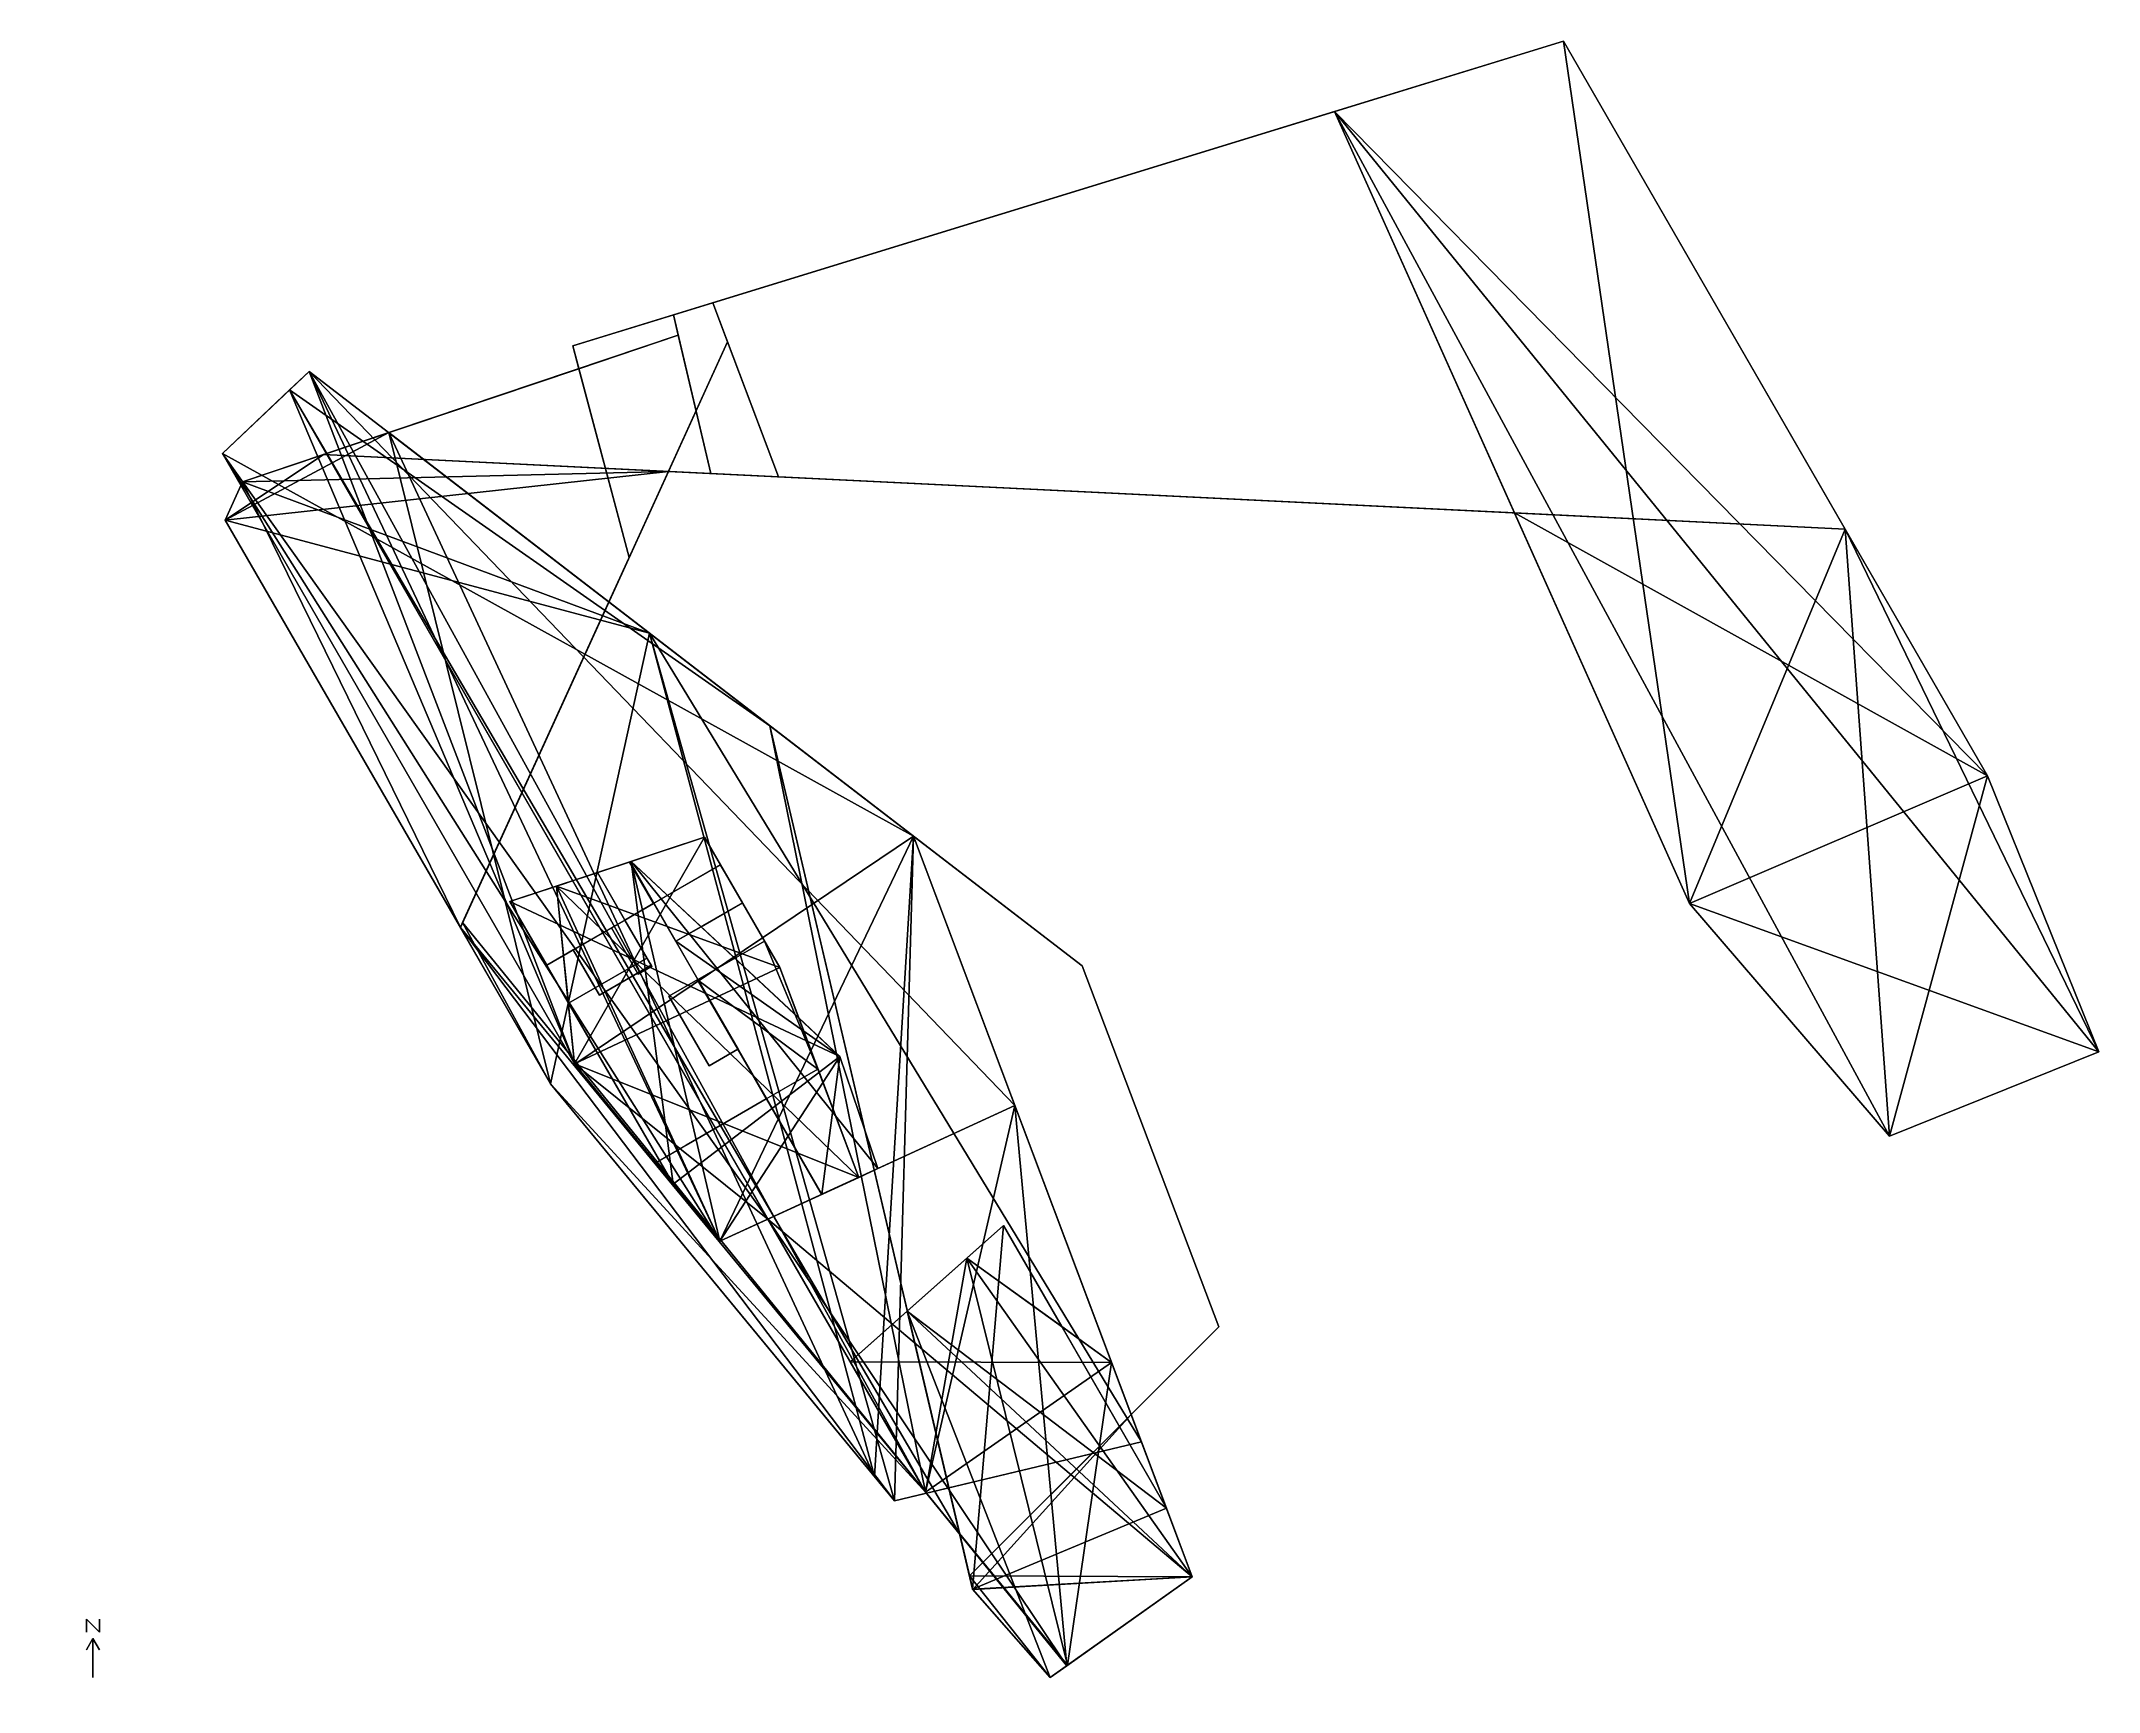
# Model space of a CAD drawing. Header units: metres. Extents: x -44 to 115, y -57 to 71.
import ezdxf

# ---------------------------------------------------------------- set-up
doc = ezdxf.new("R2010")
doc.units = ezdxf.units.M

msp = doc.modelspace()

# ---------------------------------------------------------------- linework, layer by layer
at = {"layer": '1', "color": 3}
for points in [[(-40.67107, -50.89264, 0.1), (-40.67107, -50.89264), (-40.67107, -51.89264), (-40.67107, -51.89264, 0.1)], [(-40.67107, -50.89264, 0.1), (-40.67107, -50.89264), (-39.67107, -51.89264), (-39.67107, -51.89264, 0.1)], [(-40.17107, -52.39264, 0.1), (-40.17107, -52.39264), (-40.67107, -53.25867), (-40.67107, -53.25867, 0.1)], [(-40.17107, -52.39264, 0.1), (-40.17107, -52.39264), (-40.17107, -55.39264), (-40.17107, -55.39264, 0.1)], [(-40.17107, -52.39264, 0.1), (-40.17107, -52.39264), (-39.67107, -53.25867), (-39.67107, -53.25867, 0.1)], [(-39.67107, -50.89264, 0.1), (-39.67107, -50.89264), (-39.67107, -51.89264), (-39.67107, -51.89264, 0.1)]]:
    msp.add_3dface(points, dxfattribs=at)
at = {"layer": 'Building Shading', "color": 195}
for points in [[(73.42321, 71.01144, 4.5), (73.42321, 71.01144), (-3.10577, 47.47261), (-3.10577, 47.47261, 4.5)], [(-3.10577, 47.47261, 4.5), (-3.10577, 47.47261), (73.42321, 71.01144), (73.42321, 71.01144, 4.5)], [(73.42321, 71.01144), (95.16968, 33.31055), (12.77441, 37.35193), (7.715, 50.80087)], [(7.715, 50.80087), (12.77441, 37.35193), (95.16968, 33.31055), (73.42321, 71.01144)], [(83.14456, 4.38707, 4.5), (73.42321, 71.01144, 4.5), (55.73752, 65.57166, 4.5)], [(55.73752, 65.57166, 4.5), (73.42321, 71.01144, 4.5), (106.16247, 14.25285, 4.5)], [(83.14456, 4.38707, 4.5), (106.16247, 14.25285, 4.5), (73.42321, 71.01144, 4.5)], [(106.16247, 14.25285, 4.5), (106.16247, 14.25285), (73.42321, 71.01144), (73.42321, 71.01144, 4.5)], [(73.42321, 71.01144, 4.5), (73.42321, 71.01144), (106.16247, 14.25285), (106.16247, 14.25285, 4.5)], [(4.67021, 49.86435, 4.5), (7.54696, 37.60833, 4.5), (69.62739, 34.56337, 4.5), (55.73752, 65.57166, 4.5)], [(55.73752, 65.57166, 4.5), (69.62739, 34.56337, 4.5), (7.54696, 37.60833, 4.5), (4.67021, 49.86435, 4.5)], [(55.73752, 65.57166, 4.5), (106.16247, 14.25285, 4.5), (114.76958, -7.07, 4.5)], [(55.73752, 65.57166, 4.5), (114.76958, -7.07, 4.5), (98.60645, -13.58115, 4.5)], [(55.73752, 65.57166, 4.5), (98.60645, -13.58115, 4.5), (83.14456, 4.38707, 4.5)], [(7.715, 50.80087), (8.84983, 47.78424), (1.25178, 31.13211), (-3.10577, 47.47261)], [(-3.10577, 47.47261), (1.25178, 31.13211), (8.84983, 47.78424), (7.715, 50.80087)], [(-3.10577, 47.47261, 4.5), (-2.63533, 45.70849, 4.5), (5.03967, 48.29029, 4.5), (4.67021, 49.86435, 4.5)], [(4.67021, 49.86435, 4.5), (5.03967, 48.29029, 4.5), (-2.63533, 45.70849, 4.5), (-3.10577, 47.47261, 4.5)], [(5.03967, 48.29029, 4.5), (-22.35498, 39.07498, 4.5), (7.54696, 37.60833, 4.5)], [(7.54696, 37.60833, 4.5), (-22.35498, 39.07498, 4.5), (5.03967, 48.29029, 4.5)], [(8.84983, 47.78424), (12.77441, 37.35193), (4.27987, 37.76858)], [(4.27987, 37.76858), (12.77441, 37.35193), (8.84983, 47.78424)], [(-3.10577, 47.47261, 4.5), (-3.10577, 47.47261), (-2.63533, 45.70849), (-2.63533, 45.70849, 4.5)], [(-2.63533, 45.70849, 4.5), (-2.63533, 45.70849), (-3.10577, 47.47261), (-3.10577, 47.47261, 4.5)], [(23.2209, 9.58305, 4.5), (-30.17107, 39.16147, 4.5), (-23.4703, 45.49339, 4.5)], [(-23.4703, 45.49339, 4.5), (-30.17107, 39.16147, 4.5), (-2.95102, -8.02877, 4.5)], [(-23.4703, 45.49339, 9), (-23.4703, 45.49339, 4.5), (-30.17107, 39.16147, 4.5), (-30.17107, 39.16147, 9)], [(-30.17107, 39.16147, 9), (-30.17107, 39.16147, 4.5), (-23.4703, 45.49339, 4.5), (-23.4703, 45.49339, 9)], [(-2.63533, 45.70849, 4.5), (-2.63533, 45.70849), (-28.62567, 36.96558), (-28.62567, 36.96558, 4.5)], [(-28.62567, 36.96558, 4.5), (-28.62567, 36.96558), (-2.63533, 45.70849), (-2.63533, 45.70849, 4.5)], [(24.13496, -41.07391, 9), (-23.4703, 45.49339, 9), (-24.977, 44.06963, 9)], [(-24.977, 44.06963, 9), (-23.4703, 45.49339, 9), (12.12135, 18.11975, 9)], [(-23.4703, 45.49339, 4.5), (-2.95102, -8.02877, 4.5), (8.25023, -21.69534, 4.5)], [(-23.4703, 45.49339, 4.5), (8.25023, -21.69534, 4.5), (31.04778, -11.22236, 4.5)], [(-23.4703, 45.49339, 4.5), (31.04778, -11.22236, 4.5), (23.2209, 9.58305, 4.5)], [(24.13496, -41.07391, 9), (12.12135, 18.11975, 9), (-23.4703, 45.49339, 9)], [(36.23039, -0.42259, 9), (36.23039, -0.42259, 4.5), (-23.4703, 45.49339, 4.5), (-23.4703, 45.49339, 9)], [(-23.4703, 45.49339, 9), (-23.4703, 45.49339, 4.5), (36.23039, -0.42259, 4.5), (36.23039, -0.42259, 9)], [(-2.63533, 45.70849), (1.25178, 31.13211), (-0.31964, 27.68815), (-17.32499, 40.76702)], [(-17.32499, 40.76702), (-0.31964, 27.68815), (1.25178, 31.13211), (-2.63533, 45.70849)], [(-2.95102, -8.02877, 9), (-24.977, 44.06963, 9), (-30.17107, 39.16147, 9)], [(-30.17107, 39.16147, 9), (-24.977, 44.06963, 9), (11.97116, -19.98598, 9)], [(-2.95102, -8.02877, 9), (11.97116, -19.98598, 9), (-24.977, 44.06963, 9)], [(-24.977, 44.06963, 9), (12.12135, 18.11975, 9), (26.77872, -44.32602, 9)], [(-24.977, 44.06963, 9), (26.77872, -44.32602, 9), (24.13496, -41.07391, 9)], [(-17.32499, 40.76702), (-28.62567, 36.96558), (-29.95246, 34.01049)], [(-17.32499, 40.76702), (-29.95246, 34.01049), (-4.82175, -9.5331)], [(2.8126, 25.27913), (-28.62567, 36.96558), (-17.32499, 40.76702)], [(-17.32499, 40.76702), (-4.82175, -9.5331), (20.18611, -39.87023)], [(-17.32499, 40.76702), (20.18611, -39.87023), (2.8126, 25.27913)], [(23.2209, 9.58305, 4.5), (-2.95102, -8.02877, 4.5), (-30.17107, 39.16147, 4.5)], [(-30.17107, 39.16147, 9), (11.97116, -19.98598, 9), (8.25023, -21.69534, 9)], [(-30.17107, 39.16147, 9), (8.25023, -21.69534, 9), (-2.95102, -8.02877, 9)], [(-30.17107, 39.16147, 9), (-30.17107, 39.16147, 4.5), (-2.95102, -8.02877, 4.5), (-2.95102, -8.02877, 9)], [(-2.95102, -8.02877, 9), (-2.95102, -8.02877, 4.5), (-30.17107, 39.16147, 4.5), (-30.17107, 39.16147, 9)], [(-29.95246, 34.01049, 4.5), (4.27987, 37.76858, 4.5), (-22.35498, 39.07498, 4.5)], [(-29.95246, 34.01049, 4.5), (-22.35498, 39.07498, 4.5), (-28.62567, 36.96558, 4.5)], [(-28.62567, 36.96558, 4.5), (-22.35498, 39.07498, 4.5), (4.27987, 37.76858, 4.5)], [(-29.95246, 34.01049, 4.5), (-11.79221, 2.54451, 4.5), (4.27987, 37.76858, 4.5)], [(2.8126, 25.27913), (-29.95246, 34.01049), (-28.62567, 36.96558)], [(-28.62567, 36.96558, 4.5), (-11.79221, 2.54451, 4.5), (-29.95246, 34.01049, 4.5)], [(-28.62567, 36.96558, 4.5), (-28.62567, 36.96558), (-29.95246, 34.01049), (-29.95246, 34.01049, 4.5)], [(-29.95246, 34.01049, 4.5), (-29.95246, 34.01049), (-28.62567, 36.96558), (-28.62567, 36.96558, 4.5)], [(-28.62567, 36.96558, 4.5), (4.27987, 37.76858, 4.5), (-11.79221, 2.54451, 4.5)], [(-0.31964, 27.68815, 4.5), (-0.31964, 27.68815), (4.27987, 37.76858), (4.27987, 37.76858, 4.5)], [(4.27987, 37.76858, 4.5), (4.27987, 37.76858), (-0.31964, 27.68815), (-0.31964, 27.68815, 4.5)], [(4.27987, 37.76858, 4.5), (4.27987, 37.76858), (69.62739, 34.56337), (69.62739, 34.56337, 4.5)], [(69.62739, 34.56337, 4.5), (69.62739, 34.56337), (4.27987, 37.76858), (4.27987, 37.76858, 4.5)], [(2.8126, 25.27913), (-4.82175, -9.5331), (-29.95246, 34.01049)], [(-29.95246, 34.01049, 4.5), (-29.95246, 34.01049), (-4.82175, -9.5331), (-4.82175, -9.5331, 4.5)], [(-4.82175, -9.5331, 4.5), (-4.82175, -9.5331), (-29.95246, 34.01049), (-29.95246, 34.01049, 4.5)], [(106.16247, 14.25285), (83.14456, 4.38707), (69.62739, 34.56337)], [(106.16247, 14.25285), (69.62739, 34.56337), (95.16968, 33.31055)], [(95.16968, 33.31055), (69.62739, 34.56337), (83.14456, 4.38707)], [(69.62739, 34.56337, 4.5), (69.62739, 34.56337), (83.14456, 4.38707), (83.14456, 4.38707, 4.5)], [(83.14456, 4.38707, 4.5), (83.14456, 4.38707), (69.62739, 34.56337), (69.62739, 34.56337, 4.5)], [(95.16968, 33.31055), (83.14456, 4.38707), (98.60645, -13.58115)], [(95.16968, 33.31055), (98.60645, -13.58115), (114.76958, -7.07)], [(95.16968, 33.31055), (114.76958, -7.07), (106.16247, 14.25285)], [(-11.62388, 2.91342, 4.5), (26.77872, -44.32602, 4.5), (12.12135, 18.11975, 4.5), (-0.31964, 27.68815, 4.5)], [(-0.31964, 27.68815, 4.5), (12.12135, 18.11975, 4.5), (26.77872, -44.32602, 4.5), (-11.62388, 2.91342, 4.5)], [(36.23039, -0.42259, 4.5), (36.23039, -0.42259), (-0.31964, 27.68815), (-0.31964, 27.68815, 4.5)], [(-0.31964, 27.68815, 4.5), (-0.31964, 27.68815), (36.23039, -0.42259), (36.23039, -0.42259, 4.5)], [(2.8126, 25.27913), (20.18611, -39.87023), (-4.82175, -9.5331)], [(23.2209, 9.58305), (20.18611, -39.87023), (2.8126, 25.27913)], [(2.8126, 25.27913), (20.18611, -39.87023), (21.74765, -41.76455)], [(2.8126, 25.27913), (21.74765, -41.76455), (40.82236, -37.20517)], [(2.8126, 25.27913), (40.82236, -37.20517), (23.2209, 9.58305)], [(12.12135, 18.11975, 4.5), (27.53327, -47.54069, 4.5), (46.79108, -28.32035, 4.5), (36.23039, -0.42259, 4.5)], [(36.23039, -0.42259, 4.5), (46.79108, -28.32035, 4.5), (27.53327, -47.54069, 4.5), (12.12135, 18.11975, 4.5)], [(24.13496, -41.07391, 9), (26.77872, -44.32602, 9), (12.12135, 18.11975, 9)], [(12.12135, 18.11975, 9), (27.53327, -47.54069, 9), (46.79108, -28.32035, 9), (36.23039, -0.42259, 9)], [(36.23039, -0.42259, 9), (46.79108, -28.32035, 9), (27.53327, -47.54069, 9), (12.12135, 18.11975, 9)], [(106.16247, 14.25285), (98.60645, -13.58115), (83.14456, 4.38707)], [(83.14456, 4.38707, 4.5), (114.76958, -7.07, 4.5), (106.16247, 14.25285, 4.5)], [(106.16247, 14.25285), (114.76958, -7.07), (98.60645, -13.58115)], [(114.76958, -7.07, 4.5), (114.76958, -7.07), (106.16247, 14.25285), (106.16247, 14.25285, 4.5)], [(106.16247, 14.25285, 4.5), (106.16247, 14.25285), (114.76958, -7.07), (114.76958, -7.07, 4.5)], [(23.2209, 9.58305, 4.5), (8.25023, -21.69534, 4.5), (-2.95102, -8.02877, 4.5)], [(23.2209, 9.58305, 4.5), (31.04778, -11.22236, 4.5), (8.25023, -21.69534, 4.5)], [(23.2209, 9.58305), (21.74765, -41.76455), (20.18611, -39.87023)], [(23.2209, 9.58305), (40.82236, -37.20517), (21.74765, -41.76455)], [(36.23039, -0.42259), (46.79108, -28.32035), (40.02162, -35.07664), (23.2209, 9.58305)], [(23.2209, 9.58305), (40.02162, -35.07664), (46.79108, -28.32035), (36.23039, -0.42259)], [(36.23039, -0.42259, 4.5), (46.79108, -28.32035, 4.5), (40.02162, -35.07664, 4.5), (23.2209, 9.58305, 4.5)], [(23.2209, 9.58305, 4.5), (40.02162, -35.07664, 4.5), (46.79108, -28.32035, 4.5), (36.23039, -0.42259, 4.5)], [(7.07394, 9.50657, 31.44), (7.07394, 9.50657, 9), (-7.95793, 4.54476, 9), (-7.95793, 4.54476, 31.44)], [(-7.95793, 4.54476, 31.44), (-7.95793, 4.54476, 9), (7.07394, 9.50657, 9), (7.07394, 9.50657, 31.44)], [(7.07394, 9.50657, 57.62), (7.07394, 9.50657, 35.18), (-7.95793, 4.54476, 35.18), (-7.95793, 4.54476, 57.62)], [(-7.95793, 4.54476, 57.62), (-7.95793, 4.54476, 35.18), (7.07394, 9.50657, 35.18), (7.07394, 9.50657, 57.62)], [(-2.97786, -7.99745, 31.44), (7.07394, 9.50657, 31.44), (-4.35404, 5.73436, 31.44)], [(-4.35404, 5.73436, 31.44), (7.07394, 9.50657, 31.44), (12.87969, -0.55744, 31.44)], [(-2.97786, -7.99745, 57.62), (7.07394, 9.50657, 57.62), (-4.35404, 5.73436, 57.62)], [(-4.35404, 5.73436, 57.62), (7.07394, 9.50657, 57.62), (12.87969, -0.55744, 57.62)], [(-2.97786, -7.99745, 31.44), (12.87969, -0.55744, 31.44), (7.07394, 9.50657, 31.44)], [(-2.97786, -7.99745, 57.62), (12.87969, -0.55744, 57.62), (7.07394, 9.50657, 57.62)], [(12.87969, -0.55744, 9), (14.34246, -4.44565, 9), (1.41333, 7.63808, 9), (7.07394, 9.50657, 9)], [(7.07394, 9.50657, 9), (1.41333, 7.63808, 9), (14.34246, -4.44565, 9), (12.87969, -0.55744, 9)], [(12.87969, -0.55744, 35.18), (14.34246, -4.44565, 35.18), (1.41333, 7.63808, 35.18), (7.07394, 9.50657, 35.18)], [(7.07394, 9.50657, 35.18), (1.41333, 7.63808, 35.18), (14.34246, -4.44565, 35.18), (12.87969, -0.55744, 35.18)], [(12.87969, -0.55744, 31.44), (12.87969, -0.55744, 9), (7.07394, 9.50657, 9), (7.07394, 9.50657, 31.44)], [(7.07394, 9.50657, 31.44), (7.07394, 9.50657, 9), (12.87969, -0.55744, 9), (12.87969, -0.55744, 31.44)], [(12.87969, -0.55744, 57.62), (12.87969, -0.55744, 35.18), (7.07394, 9.50657, 35.18), (7.07394, 9.50657, 57.62)], [(7.07394, 9.50657, 57.62), (7.07394, 9.50657, 35.18), (12.87969, -0.55744, 35.18), (12.87969, -0.55744, 57.62)], [(17.52935, -7.42416, 9), (-7.95793, 4.54476, 9), (1.41333, 7.63808, 9)], [(1.41333, 7.63808, 9), (-7.95793, 4.54476, 9), (4.63572, -17.28576, 9)], [(17.52935, -7.42416, 35.18), (-7.95793, 4.54476, 35.18), (1.41333, 7.63808, 35.18)], [(1.41333, 7.63808, 35.18), (-7.95793, 4.54476, 35.18), (4.63572, -17.28576, 35.18)], [(1.41333, 7.63808, 9), (4.63572, -17.28576, 9), (8.25023, -21.69534, 9)], [(1.41333, 7.63808, 9), (8.25023, -21.69534, 9), (20.45468, -16.08812, 9)], [(1.41333, 7.63808, 9), (20.45468, -16.08812, 9), (17.52935, -7.42416, 9)], [(1.41333, 7.63808, 35.18), (4.63572, -17.28576, 35.18), (8.25023, -21.69534, 35.18)], [(1.41333, 7.63808, 35.18), (8.25023, -21.69534, 35.18), (20.45468, -16.08812, 35.18)], [(1.41333, 7.63808, 35.18), (20.45468, -16.08812, 35.18), (17.52935, -7.42416, 35.18)], [(-7.95793, 4.54476, 31.44), (-3.45203, -3.26601, 31.44), (-4.35404, 5.73436, 31.44)], [(-4.35404, 5.73436, 31.44), (-3.45203, -3.26601, 31.44), (-7.95793, 4.54476, 31.44)], [(-7.95793, 4.54476, 57.62), (-3.45203, -3.26601, 57.62), (-4.35404, 5.73436, 57.62)], [(-4.35404, 5.73436, 57.62), (-3.45203, -3.26601, 57.62), (-7.95793, 4.54476, 57.62)], [(-4.35404, 5.73436, 31.44), (12.87969, -0.55744, 31.44), (18.97769, -16.7667, 31.44)], [(-4.35404, 5.73436, 31.44), (18.97769, -16.7667, 31.44), (8.25023, -21.69534, 31.44)], [(-4.35404, 5.73436, 31.44), (8.25023, -21.69534, 31.44), (-2.97786, -7.99745, 31.44)], [(-4.35404, 5.73436, 57.62), (12.87969, -0.55744, 57.62), (18.97769, -16.7667, 57.62)], [(-4.35404, 5.73436, 57.62), (18.97769, -16.7667, 57.62), (8.25023, -21.69534, 57.62)], [(-4.35404, 5.73436, 57.62), (8.25023, -21.69534, 57.62), (-2.97786, -7.99745, 57.62)], [(17.52935, -7.42416, 9), (4.63572, -17.28576, 9), (-7.95793, 4.54476, 9)], [(-7.95793, 4.54476, 31.44), (-7.95793, 4.54476, 9), (-3.45203, -3.26601, 9), (-3.45203, -3.26601, 31.44)], [(-3.45203, -3.26601, 31.44), (-3.45203, -3.26601, 9), (-7.95793, 4.54476, 9), (-7.95793, 4.54476, 31.44)], [(17.52935, -7.42416, 35.18), (4.63572, -17.28576, 35.18), (-7.95793, 4.54476, 35.18)], [(-7.95793, 4.54476, 57.62), (-7.95793, 4.54476, 35.18), (-3.45203, -3.26601, 35.18), (-3.45203, -3.26601, 57.62)], [(-3.45203, -3.26601, 57.62), (-3.45203, -3.26601, 35.18), (-7.95793, 4.54476, 35.18), (-7.95793, 4.54476, 57.62)], [(83.14456, 4.38707, 4.5), (98.60645, -13.58115, 4.5), (114.76958, -7.07, 4.5)], [(83.14456, 4.38707, 4.5), (83.14456, 4.38707), (98.60645, -13.58115), (98.60645, -13.58115, 4.5)], [(98.60645, -13.58115, 4.5), (98.60645, -13.58115), (83.14456, 4.38707), (83.14456, 4.38707, 4.5)], [(-4.82175, -9.5331, 4.5), (-11.62388, 2.91342, 4.5), (-11.79221, 2.54451, 4.5)], [(-11.79221, 2.54451, 4.5), (-11.62388, 2.91342, 4.5), (24.21664, -41.17439, 4.5)], [(-11.79221, 2.54451, 4.5), (24.21664, -41.17439, 4.5), (21.74765, -41.76455, 4.5)], [(-11.79221, 2.54451, 4.5), (21.74765, -41.76455, 4.5), (-4.82175, -9.5331, 4.5)], [(-4.82175, -9.5331, 4.5), (24.21664, -41.17439, 4.5), (-11.62388, 2.91342, 4.5)], [(-2.97786, -7.99745, 31.44), (18.97769, -16.7667, 31.44), (12.87969, -0.55744, 31.44)], [(-2.97786, -7.99745, 57.62), (18.97769, -16.7667, 57.62), (12.87969, -0.55744, 57.62)], [(14.34246, -4.44565, 31.44), (14.34246, -4.44565, 9), (12.87969, -0.55744, 9), (12.87969, -0.55744, 31.44)], [(12.87969, -0.55744, 31.44), (12.87969, -0.55744, 9), (14.34246, -4.44565, 9), (14.34246, -4.44565, 31.44)], [(14.34246, -4.44565, 57.62), (14.34246, -4.44565, 35.18), (12.87969, -0.55744, 35.18), (12.87969, -0.55744, 57.62)], [(12.87969, -0.55744, 57.62), (12.87969, -0.55744, 35.18), (14.34246, -4.44565, 35.18), (14.34246, -4.44565, 57.62)], [(46.79108, -28.32035, 4.5), (46.79108, -28.32035), (36.23039, -0.42259), (36.23039, -0.42259, 4.5)], [(36.23039, -0.42259, 4.5), (36.23039, -0.42259), (46.79108, -28.32035), (46.79108, -28.32035, 4.5)], [(46.79108, -28.32035, 9), (46.79108, -28.32035, 4.5), (36.23039, -0.42259, 4.5), (36.23039, -0.42259, 9)], [(36.23039, -0.42259, 9), (36.23039, -0.42259, 4.5), (46.79108, -28.32035, 4.5), (46.79108, -28.32035, 9)], [(-3.45203, -3.26601, 9), (4.63572, -17.28576, 9), (-2.97786, -7.99745, 9)], [(-2.97786, -7.99745, 9), (4.63572, -17.28576, 9), (-3.45203, -3.26601, 9)], [(-3.45203, -3.26601, 31.44), (-3.45203, -3.26601, 9), (-2.97786, -7.99745, 9), (-2.97786, -7.99745, 31.44)], [(-2.97786, -7.99745, 31.44), (-2.97786, -7.99745, 9), (-3.45203, -3.26601, 9), (-3.45203, -3.26601, 31.44)], [(-3.45203, -3.26601, 35.18), (4.63572, -17.28576, 35.18), (-2.97786, -7.99745, 35.18)], [(-2.97786, -7.99745, 35.18), (4.63572, -17.28576, 35.18), (-3.45203, -3.26601, 35.18)], [(-3.45203, -3.26601, 57.62), (-3.45203, -3.26601, 35.18), (-2.97786, -7.99745, 35.18), (-2.97786, -7.99745, 57.62)], [(-2.97786, -7.99745, 57.62), (-2.97786, -7.99745, 35.18), (-3.45203, -3.26601, 35.18), (-3.45203, -3.26601, 57.62)], [(17.52935, -7.42416, 31.44), (17.52935, -7.42416, 9), (14.34246, -4.44565, 9), (14.34246, -4.44565, 31.44)], [(14.34246, -4.44565, 31.44), (14.34246, -4.44565, 9), (17.52935, -7.42416, 9), (17.52935, -7.42416, 31.44)], [(14.34246, -4.44565, 31.44), (18.97769, -16.7667, 31.44), (20.45468, -16.08812, 31.44), (17.52935, -7.42416, 31.44)], [(17.52935, -7.42416, 31.44), (20.45468, -16.08812, 31.44), (18.97769, -16.7667, 31.44), (14.34246, -4.44565, 31.44)], [(17.52935, -7.42416, 57.62), (17.52935, -7.42416, 35.18), (14.34246, -4.44565, 35.18), (14.34246, -4.44565, 57.62)], [(14.34246, -4.44565, 57.62), (14.34246, -4.44565, 35.18), (17.52935, -7.42416, 35.18), (17.52935, -7.42416, 57.62)], [(14.34246, -4.44565, 57.62), (18.97769, -16.7667, 57.62), (20.45468, -16.08812, 57.62), (17.52935, -7.42416, 57.62)], [(17.52935, -7.42416, 57.62), (20.45468, -16.08812, 57.62), (18.97769, -16.7667, 57.62), (14.34246, -4.44565, 57.62)], [(17.52935, -7.42416, 9), (8.25023, -21.69534, 9), (4.63572, -17.28576, 9)], [(17.52935, -7.42416, 35.18), (8.25023, -21.69534, 35.18), (4.63572, -17.28576, 35.18)], [(17.52935, -7.42416, 9), (20.45468, -16.08812, 9), (8.25023, -21.69534, 9)], [(17.52935, -7.42416, 35.18), (20.45468, -16.08812, 35.18), (8.25023, -21.69534, 35.18)], [(20.45468, -16.08812, 31.44), (20.45468, -16.08812, 9), (17.52935, -7.42416, 9), (17.52935, -7.42416, 31.44)], [(17.52935, -7.42416, 31.44), (17.52935, -7.42416, 9), (20.45468, -16.08812, 9), (20.45468, -16.08812, 31.44)], [(20.45468, -16.08812, 57.62), (20.45468, -16.08812, 35.18), (17.52935, -7.42416, 35.18), (17.52935, -7.42416, 57.62)], [(17.52935, -7.42416, 57.62), (17.52935, -7.42416, 35.18), (20.45468, -16.08812, 35.18), (20.45468, -16.08812, 57.62)], [(98.60645, -13.58115, 4.5), (98.60645, -13.58115), (114.76958, -7.07), (114.76958, -7.07, 4.5)], [(114.76958, -7.07, 4.5), (114.76958, -7.07), (98.60645, -13.58115), (98.60645, -13.58115, 4.5)], [(-4.82175, -9.5331, 4.5), (21.74765, -41.76455, 4.5), (24.21664, -41.17439, 4.5)], [(-4.82175, -9.5331, 4.5), (-4.82175, -9.5331), (21.74765, -41.76455), (21.74765, -41.76455, 4.5)], [(21.74765, -41.76455, 4.5), (21.74765, -41.76455), (-4.82175, -9.5331), (-4.82175, -9.5331, 4.5)], [(-2.97786, -7.99745, 31.44), (-2.97786, -7.99745, 9), (8.25023, -21.69534, 9), (8.25023, -21.69534, 31.44)], [(8.25023, -21.69534, 31.44), (8.25023, -21.69534, 9), (-2.97786, -7.99745, 9), (-2.97786, -7.99745, 31.44)], [(-2.97786, -7.99745, 31.44), (8.25023, -21.69534, 31.44), (18.97769, -16.7667, 31.44)], [(-2.97786, -7.99745, 57.62), (-2.97786, -7.99745, 35.18), (8.25023, -21.69534, 35.18), (8.25023, -21.69534, 57.62)], [(8.25023, -21.69534, 57.62), (8.25023, -21.69534, 35.18), (-2.97786, -7.99745, 35.18), (-2.97786, -7.99745, 57.62)], [(-2.97786, -7.99745, 57.62), (8.25023, -21.69534, 57.62), (18.97769, -16.7667, 57.62)], [(-2.95102, -8.02877, 9), (8.25023, -21.69534, 9), (11.97116, -19.98598, 9)], [(-2.95102, -8.02877, 9), (-2.95102, -8.02877, 4.5), (8.25023, -21.69534, 4.5), (8.25023, -21.69534, 9)], [(8.25023, -21.69534, 9), (8.25023, -21.69534, 4.5), (-2.95102, -8.02877, 4.5), (-2.95102, -8.02877, 9)], [(31.04778, -11.22236, 4.5), (24.13496, -41.07391, 4.5), (11.97116, -19.98598, 4.5)], [(11.97116, -19.98598, 4.5), (44.74428, -47.63043, 4.5), (31.04778, -11.22236, 4.5)], [(31.04778, -11.22236, 4.5), (35.04428, -54.49358, 4.5), (24.13496, -41.07391, 4.5)], [(31.04778, -11.22236, 4.5), (44.74428, -47.63043, 4.5), (35.04428, -54.49358, 4.5)], [(8.25023, -21.69534, 31.44), (8.25023, -21.69534, 9), (20.45468, -16.08812, 9), (20.45468, -16.08812, 31.44)], [(20.45468, -16.08812, 31.44), (20.45468, -16.08812, 9), (8.25023, -21.69534, 9), (8.25023, -21.69534, 31.44)], [(8.25023, -21.69534, 57.62), (8.25023, -21.69534, 35.18), (20.45468, -16.08812, 35.18), (20.45468, -16.08812, 57.62)], [(20.45468, -16.08812, 57.62), (20.45468, -16.08812, 35.18), (8.25023, -21.69534, 35.18), (8.25023, -21.69534, 57.62)], [(8.25023, -21.69534, 9), (8.25023, -21.69534, 4.5), (11.97116, -19.98598, 4.5), (11.97116, -19.98598, 9)], [(11.97116, -19.98598, 9), (11.97116, -19.98598, 4.5), (8.25023, -21.69534, 4.5), (8.25023, -21.69534, 9)], [(11.97116, -19.98598, 4.5), (24.13496, -41.07391, 4.5), (35.04428, -54.49358, 4.5)], [(11.97116, -19.98598, 4.5), (35.04428, -54.49358, 4.5), (44.74428, -47.63043, 4.5)], [(11.97116, -19.98598, 9), (11.97116, -19.98598, 4.5), (24.13496, -41.07391, 4.5), (24.13496, -41.07391, 9)], [(24.13496, -41.07391, 9), (24.13496, -41.07391, 4.5), (11.97116, -19.98598, 4.5), (11.97116, -19.98598, 9)], [(30.15188, -20.48427, 57.62), (30.15188, -20.48427, 9), (18.33109, -31.01251, 9), (18.33109, -31.01251, 57.62)], [(18.33109, -31.01251, 57.62), (18.33109, -31.01251, 9), (30.15188, -20.48427, 9), (30.15188, -20.48427, 57.62)], [(27.77786, -48.58304, 57.62), (30.15188, -20.48427, 57.62), (22.73318, -27.09177, 57.62)], [(22.73318, -27.09177, 57.62), (30.15188, -20.48427, 57.62), (42.7445, -42.31499, 57.62)], [(30.15188, -20.48427, 9), (34.65757, -28.29539, 9), (27.3176, -23.00863, 9)], [(27.3176, -23.00863, 9), (34.65757, -28.29539, 9), (30.15188, -20.48427, 9)], [(27.77786, -48.58304, 57.62), (42.7445, -42.31499, 57.62), (30.15188, -20.48427, 57.62)], [(34.65757, -28.29539, 57.62), (34.65757, -28.29539, 9), (30.15188, -20.48427, 9), (30.15188, -20.48427, 57.62)], [(30.15188, -20.48427, 57.62), (30.15188, -20.48427, 9), (34.65757, -28.29539, 9), (34.65757, -28.29539, 57.62)], [(38.5158, -31.07436, 9), (18.33109, -31.01251, 9), (27.3176, -23.00863, 9)], [(27.3176, -23.00863, 9), (18.33109, -31.01251, 9), (24.13631, -41.07663, 9)], [(27.3176, -23.00863, 9), (24.13631, -41.07663, 9), (35.10061, -54.45371, 9)], [(27.3176, -23.00863, 9), (35.10061, -54.45371, 9), (44.74414, -47.63038, 9)], [(27.3176, -23.00863, 9), (44.74414, -47.63038, 9), (38.5158, -31.07436, 9)], [(24.13631, -41.07663, 57.62), (26.77017, -44.29008, 57.62), (22.73318, -27.09177, 57.62), (18.33109, -31.01251, 57.62)], [(18.33109, -31.01251, 57.62), (22.73318, -27.09177, 57.62), (26.77017, -44.29008, 57.62), (24.13631, -41.07663, 57.62)], [(22.73318, -27.09177, 57.62), (42.7445, -42.31499, 57.62), (44.74414, -47.63038, 57.62)], [(22.73318, -27.09177, 57.62), (44.74414, -47.63038, 57.62), (33.77361, -55.39264, 57.62)], [(22.73318, -27.09177, 57.62), (33.77361, -55.39264, 57.62), (27.77786, -48.58304, 57.62)], [(34.65757, -28.29539, 57.62), (42.7445, -42.31499, 57.62), (38.5158, -31.07436, 57.62)], [(38.5158, -31.07436, 57.62), (42.7445, -42.31499, 57.62), (34.65757, -28.29539, 57.62)], [(38.5158, -31.07436, 57.62), (38.5158, -31.07436, 9), (34.65757, -28.29539, 9), (34.65757, -28.29539, 57.62)], [(34.65757, -28.29539, 57.62), (34.65757, -28.29539, 9), (38.5158, -31.07436, 9), (38.5158, -31.07436, 57.62)], [(40.02162, -35.07664, 4.5), (40.02162, -35.07664), (46.79108, -28.32035), (46.79108, -28.32035, 4.5)], [(46.79108, -28.32035, 4.5), (46.79108, -28.32035), (40.02162, -35.07664), (40.02162, -35.07664, 4.5)], [(40.02162, -35.07664, 9), (40.02162, -35.07664, 4.5), (46.79108, -28.32035, 4.5), (46.79108, -28.32035, 9)], [(46.79108, -28.32035, 9), (46.79108, -28.32035, 4.5), (40.02162, -35.07664, 4.5), (40.02162, -35.07664, 9)], [(38.5158, -31.07436, 9), (24.13631, -41.07663, 9), (18.33109, -31.01251, 9)], [(18.33109, -31.01251, 57.62), (18.33109, -31.01251, 9), (24.13631, -41.07663, 9), (24.13631, -41.07663, 57.62)], [(24.13631, -41.07663, 57.62), (24.13631, -41.07663, 9), (18.33109, -31.01251, 9), (18.33109, -31.01251, 57.62)], [(38.5158, -31.07436, 9), (35.10061, -54.45371, 9), (24.13631, -41.07663, 9)], [(38.5158, -31.07436, 9), (44.74414, -47.63038, 9), (35.10061, -54.45371, 9)], [(44.74414, -47.63038, 57.62), (44.74414, -47.63038, 9), (38.5158, -31.07436, 9), (38.5158, -31.07436, 57.62)], [(38.5158, -31.07436, 57.62), (38.5158, -31.07436, 9), (44.74414, -47.63038, 9), (44.74414, -47.63038, 57.62)], [(27.78227, -48.60152, 4.5), (40.02162, -35.07664, 4.5), (27.53327, -47.54069, 4.5)], [(27.53327, -47.54069, 4.5), (40.02162, -35.07664, 4.5), (44.74428, -47.63043, 4.5)], [(27.78227, -48.60152, 9), (40.02162, -35.07664, 9), (27.53327, -47.54069, 9)], [(27.53327, -47.54069, 9), (40.02162, -35.07664, 9), (44.74428, -47.63043, 9)], [(27.78227, -48.60152, 4.5), (44.74428, -47.63043, 4.5), (40.02162, -35.07664, 4.5)], [(27.78227, -48.60152, 9), (44.74428, -47.63043, 9), (40.02162, -35.07664, 9)], [(44.74428, -47.63043, 4.5), (44.74428, -47.63043), (40.02162, -35.07664), (40.02162, -35.07664, 4.5)], [(40.02162, -35.07664, 4.5), (40.02162, -35.07664), (44.74428, -47.63043), (44.74428, -47.63043, 4.5)], [(44.74428, -47.63043, 9), (44.74428, -47.63043, 4.5), (40.02162, -35.07664, 4.5), (40.02162, -35.07664, 9)], [(40.02162, -35.07664, 9), (40.02162, -35.07664, 4.5), (44.74428, -47.63043, 4.5), (44.74428, -47.63043, 9)], [(40.82236, -37.20517), (44.74428, -47.63043), (35.04428, -54.49358), (24.21664, -41.17439)], [(24.21664, -41.17439), (35.04428, -54.49358), (44.74428, -47.63043), (40.82236, -37.20517)], [(21.74765, -41.76455, 4.5), (21.74765, -41.76455), (24.21664, -41.17439), (24.21664, -41.17439, 4.5)], [(24.21664, -41.17439, 4.5), (24.21664, -41.17439), (21.74765, -41.76455), (21.74765, -41.76455, 4.5)], [(24.13496, -41.07391, 9), (24.13496, -41.07391, 4.5), (26.77872, -44.32602, 4.5), (26.77872, -44.32602, 9)], [(26.77872, -44.32602, 9), (26.77872, -44.32602, 4.5), (24.13496, -41.07391, 4.5), (24.13496, -41.07391, 9)], [(24.13631, -41.07663, 57.62), (24.13631, -41.07663, 9), (26.77017, -44.29008, 9), (26.77017, -44.29008, 57.62)], [(26.77017, -44.29008, 57.62), (26.77017, -44.29008, 9), (24.13631, -41.07663, 9), (24.13631, -41.07663, 57.62)], [(24.21664, -41.17439, 4.5), (24.21664, -41.17439), (26.77872, -44.32602), (26.77872, -44.32602, 4.5)], [(26.77872, -44.32602, 4.5), (26.77872, -44.32602), (24.21664, -41.17439), (24.21664, -41.17439, 4.5)], [(27.77786, -48.58304, 57.62), (44.74414, -47.63038, 57.62), (42.7445, -42.31499, 57.62)], [(26.77017, -44.29008, 9), (35.10061, -54.45371, 9), (33.77361, -55.39264, 9), (27.77786, -48.58304, 9)], [(27.77786, -48.58304, 9), (33.77361, -55.39264, 9), (35.10061, -54.45371, 9), (26.77017, -44.29008, 9)], [(26.77017, -44.29008, 57.62), (26.77017, -44.29008, 9), (27.77786, -48.58304, 9), (27.77786, -48.58304, 57.62)], [(27.77786, -48.58304, 57.62), (27.77786, -48.58304, 9), (26.77017, -44.29008, 9), (26.77017, -44.29008, 57.62)], [(26.77872, -44.32602), (35.04428, -54.49358), (33.77361, -55.39264), (27.78227, -48.60152)], [(27.78227, -48.60152), (33.77361, -55.39264), (35.04428, -54.49358), (26.77872, -44.32602)], [(26.77872, -44.32602, 4.5), (26.77872, -44.32602), (27.78227, -48.60152), (27.78227, -48.60152, 4.5)], [(27.78227, -48.60152, 4.5), (27.78227, -48.60152), (26.77872, -44.32602), (26.77872, -44.32602, 4.5)], [(26.77872, -44.32602, 4.5), (35.04428, -54.49358, 4.5), (33.77361, -55.39264, 4.5), (27.78227, -48.60152, 4.5)], [(27.78227, -48.60152, 4.5), (33.77361, -55.39264, 4.5), (35.04428, -54.49358, 4.5), (26.77872, -44.32602, 4.5)], [(26.77872, -44.32602, 9), (26.77872, -44.32602, 4.5), (27.78227, -48.60152, 4.5), (27.78227, -48.60152, 9)], [(27.78227, -48.60152, 9), (27.78227, -48.60152, 4.5), (26.77872, -44.32602, 4.5), (26.77872, -44.32602, 9)], [(27.53327, -47.54069, 4.5), (44.74428, -47.63043, 4.5), (33.77361, -55.39264, 4.5)], [(27.53327, -47.54069, 4.5), (33.77361, -55.39264, 4.5), (27.78227, -48.60152, 4.5)], [(27.53327, -47.54069, 9), (44.74428, -47.63043, 9), (33.77361, -55.39264, 9)], [(27.53327, -47.54069, 9), (33.77361, -55.39264, 9), (27.78227, -48.60152, 9)], [(27.77786, -48.58304, 57.62), (33.77361, -55.39264, 57.62), (44.74414, -47.63038, 57.62)], [(27.78227, -48.60152, 4.5), (33.77361, -55.39264, 4.5), (44.74428, -47.63043, 4.5)], [(27.78227, -48.60152, 9), (33.77361, -55.39264, 9), (44.74428, -47.63043, 9)], [(33.77361, -55.39264, 57.62), (33.77361, -55.39264, 9), (44.74414, -47.63038, 9), (44.74414, -47.63038, 57.62)], [(44.74414, -47.63038, 57.62), (44.74414, -47.63038, 9), (33.77361, -55.39264, 9), (33.77361, -55.39264, 57.62)], [(33.77361, -55.39264, 4.5), (33.77361, -55.39264), (44.74428, -47.63043), (44.74428, -47.63043, 4.5)], [(44.74428, -47.63043, 4.5), (44.74428, -47.63043), (33.77361, -55.39264), (33.77361, -55.39264, 4.5)], [(33.77361, -55.39264, 9), (33.77361, -55.39264, 4.5), (44.74428, -47.63043, 4.5), (44.74428, -47.63043, 9)], [(44.74428, -47.63043, 9), (44.74428, -47.63043, 4.5), (33.77361, -55.39264, 4.5), (33.77361, -55.39264, 9)], [(27.77786, -48.58304, 57.62), (27.77786, -48.58304, 9), (33.77361, -55.39264, 9), (33.77361, -55.39264, 57.62)], [(33.77361, -55.39264, 57.62), (33.77361, -55.39264, 9), (27.77786, -48.58304, 9), (27.77786, -48.58304, 57.62)], [(27.78227, -48.60152, 4.5), (27.78227, -48.60152), (33.77361, -55.39264), (33.77361, -55.39264, 4.5)], [(33.77361, -55.39264, 4.5), (33.77361, -55.39264), (27.78227, -48.60152), (27.78227, -48.60152, 4.5)], [(27.78227, -48.60152, 9), (27.78227, -48.60152, 4.5), (33.77361, -55.39264, 4.5), (33.77361, -55.39264, 9)], [(33.77361, -55.39264, 9), (33.77361, -55.39264, 4.5), (27.78227, -48.60152, 4.5), (27.78227, -48.60152, 9)]]:
    msp.add_3dface(points, dxfattribs=at)
at = {"layer": 'PLANTAX08_OFFICE', "color": 43}
for points in [[(7.07394, 9.50657, 35.18), (7.07394, 9.50657, 31.44), (-7.95793, 4.54476, 31.44), (-7.95793, 4.54476, 35.18)], [(12.87969, -0.55744, 35.18), (12.87969, -0.55744, 31.44), (7.07394, 9.50657, 31.44), (7.07394, 9.50657, 35.18)], [(-7.95793, 4.54476, 35.18), (-7.95793, 4.54476, 31.44), (-3.45203, -3.26601, 31.44), (-3.45203, -3.26601, 35.18)], [(0.91873, 3.11587, 35.18), (0.91873, 3.11587, 31.44), (3.16147, 4.40967, 31.44), (3.16147, 4.40967, 35.18)], [(3.16147, 4.40967, 35.18), (3.16147, 4.40967, 31.44), (6.55893, -1.47965, 31.44), (6.55893, -1.47965, 35.18)], [(2.98781, -0.47077, 35.18), (2.98781, -0.47077, 31.44), (0.91873, 3.11587, 31.44), (0.91873, 3.11587, 35.18)], [(-1.04855, -2.68387, 35.18), (-1.04855, -2.68387, 31.44), (1.89841, -0.98378, 31.44), (1.89841, -0.98378, 35.18)], [(1.89841, -0.98378, 35.18), (1.89841, -0.98378, 31.44), (1.94838, -1.07039, 31.44), (1.94838, -1.07039, 35.18)], [(1.94838, -1.07039, 35.18), (1.94838, -1.07039, 31.44), (2.98781, -0.47077, 31.44), (2.98781, -0.47077, 35.18)], [(6.55893, -1.47965, 35.18), (6.55893, -1.47965, 31.44), (4.31619, -2.77345, 31.44), (4.31619, -2.77345, 35.18)], [(14.34246, -4.44565, 35.18), (14.34246, -4.44565, 31.44), (12.87969, -0.55744, 31.44), (12.87969, -0.55744, 35.18)], [(-3.44692, -3.31702, 35.18), (-3.44692, -3.31702, 31.44), (-1.37337, -2.12082, 31.44), (-1.37337, -2.12082, 35.18)], [(-1.37337, -2.12082, 35.18), (-1.37337, -2.12082, 31.44), (-1.04855, -2.68387, 31.44), (-1.04855, -2.68387, 35.18)], [(4.31619, -2.77345, 35.18), (4.31619, -2.77345, 31.44), (7.41591, -8.14666, 31.44), (7.41591, -8.14666, 35.18)], [(-3.45203, -3.26601, 35.18), (-3.45203, -3.26601, 31.44), (-3.44692, -3.31702, 31.44), (-3.44692, -3.31702, 35.18)], [(17.52935, -7.42416, 35.18), (17.52935, -7.42416, 31.44), (14.34246, -4.44565, 31.44), (14.34246, -4.44565, 35.18)], [(7.41591, -8.14666, 35.18), (7.41591, -8.14666, 31.44), (9.62968, -6.86957, 31.44), (9.62968, -6.86957, 35.18)], [(9.62968, -6.86957, 35.18), (9.62968, -6.86957, 31.44), (11.84226, -10.70496, 31.44), (11.84226, -10.70496, 35.18)], [(20.45468, -16.08812, 35.18), (20.45468, -16.08812, 31.44), (17.52935, -7.42416, 31.44), (17.52935, -7.42416, 35.18)], [(11.84226, -10.70496, 35.18), (11.84226, -10.70496, 31.44), (9.62849, -11.98205, 31.44), (9.62849, -11.98205, 35.18)], [(9.62849, -11.98205, 35.18), (9.62849, -11.98205, 31.44), (5.64209, -14.28174, 31.44), (5.64209, -14.28174, 35.18)], [(5.64209, -14.28174, 35.18), (5.64209, -14.28174, 31.44), (3.28699, -15.64036, 31.44), (3.28699, -15.64036, 35.18)], [(3.28699, -15.64036, 35.18), (3.28699, -15.64036, 31.44), (8.25023, -21.69534, 31.44), (8.25023, -21.69534, 35.18)], [(8.25023, -21.69534, 35.18), (8.25023, -21.69534, 31.44), (20.45468, -16.08812, 31.44), (20.45468, -16.08812, 35.18)]]:
    msp.add_3dface(points, dxfattribs=at)
at = {"layer": 'PLANTAX08_OFFICE', "color": 8}
for points in [[(7.07394, 9.50657, 31.44), (8.30313, 7.37582, 31.44), (0.91873, 3.11587, 31.44), (-1.19364, 6.77756, 31.44)], [(-1.19364, 6.77756, 31.44), (2.61304, 0.17888, 31.44), (-3.42868, -3.3065, 31.44), (-7.95793, 4.54476, 31.44)], [(8.30313, 7.37582, 31.44), (9.99743, 4.43882, 31.44), (4.85577, 1.47268, 31.44), (3.16147, 4.40967, 31.44)], [(12.87969, -0.55744, 31.44), (14.34246, -4.44565, 31.44), (6.80619, 2.59784, 31.44), (9.99743, 4.43882, 31.44)], [(17.52935, -7.42416, 31.44), (4.85577, 1.47268, 31.44), (6.80619, 2.59784, 31.44)], [(2.61304, 0.17888, 31.44), (2.93783, -0.38414, 31.44), (-1.04855, -2.68387, 31.44), (-1.37337, -2.12082, 31.44)], [(17.52935, -7.42416, 31.44), (16.13203, -18.07412, 31.44), (4.85577, 1.47268, 31.44)], [(2.93783, -0.38414, 31.44), (2.98781, -0.47077, 31.44), (1.94838, -1.07039, 31.44), (1.89841, -0.98378, 31.44)], [(6.55893, -1.47965, 31.44), (9.65865, -6.85286, 31.44), (7.41591, -8.14666, 31.44), (4.31619, -2.77345, 31.44)], [(9.65865, -6.85286, 31.44), (16.13203, -18.07412, 31.44), (16.10151, -18.08814, 31.44), (9.62968, -6.86957, 31.44)], [(17.52935, -7.42416, 31.44), (20.45468, -16.08812, 31.44), (16.13203, -18.07412, 31.44)], [(11.84226, -10.70496, 31.44), (16.10151, -18.08814, 31.44), (8.25023, -21.69534, 31.44), (3.28699, -15.64036, 31.44)]]:
    msp.add_3dface(points, dxfattribs=at)
at = {"layer": 'PLANTAX08_OFFICE', "color": 15}
for points in [[(1.31733, 7.60639, 35.18), (6.55893, -1.47965, 35.18), (11.70058, 1.48649, 35.18), (7.07394, 9.50657, 35.18)], [(-7.95793, 4.54476, 35.18), (-5.12298, -0.3695, 35.18), (3.1325, 4.39296, 35.18), (1.2849, 7.59569, 35.18)], [(1.2849, 7.59569, 35.18), (3.1325, 4.39296, 35.18), (3.16147, 4.40967, 35.18), (1.31733, 7.60639, 35.18)], [(-3.06767, 0.81617, 35.18), (-1.04855, -2.68387, 35.18), (1.89841, -0.98378, 35.18), (-0.12071, 2.51623, 35.18)], [(-0.12071, 2.51623, 35.18), (1.94838, -1.07039, 35.18), (2.98781, -0.47077, 35.18), (0.91873, 3.11587, 35.18)], [(-5.12298, -0.3695, 35.18), (-3.45203, -3.26601, 35.18), (-3.81778, 0.38345, 35.18)], [(-3.81778, 0.38345, 35.18), (-3.44692, -3.31702, 35.18), (-1.37337, -2.12082, 35.18), (-3.06767, 0.81617, 35.18)], [(6.52996, -1.49636, 35.18), (15.83147, -8.40364, 35.18), (11.70058, 1.48649, 35.18)], [(15.83147, -8.40364, 35.18), (12.87969, -0.55744, 35.18), (11.70058, 1.48649, 35.18)], [(4.31619, -2.77345, 35.18), (7.41591, -8.14666, 35.18), (9.62968, -6.86957, 35.18), (6.52996, -1.49636, 35.18)], [(6.52996, -1.49636, 35.18), (11.84226, -10.70496, 35.18), (15.83147, -8.40364, 35.18)], [(14.34246, -4.44565, 35.18), (18.97769, -16.7667, 35.18), (20.45468, -16.08812, 35.18), (17.52935, -7.42416, 35.18)], [(3.28699, -15.64036, 35.18), (8.25023, -21.69534, 35.18), (18.97769, -16.7667, 35.18), (15.83147, -8.40364, 35.18)]]:
    msp.add_3dface(points, dxfattribs=at)
at = {"layer": 'PLANTAX08_OFFICE', "color": 143}
for points in [[(8.76766, 6.57057, 35.138), (8.76766, 6.57057, 32.522), (8.30994, 7.36401, 32.522), (8.30994, 7.36401, 35.138)], [(-3.55939, 5.99666, 35.138), (-3.55939, 5.99666, 32.522), (-4.42923, 5.70954, 32.522), (-4.42923, 5.70954, 35.138)], [(-6.69673, 2.35852, 35.138), (-6.69673, 2.35852, 32.522), (-6.23901, 1.56508, 32.522), (-6.23901, 1.56508, 35.138)], [(13.43471, -2.03276, 35.138), (13.43471, -2.03276, 32.522), (13.11218, -1.17542, 32.522), (13.11218, -1.17542, 35.138)], [(16.64966, -6.60199, 35.138), (16.64966, -6.60199, 32.522), (15.98044, -5.97653, 32.522), (15.98044, -5.97653, 35.138)], [(19.58125, -13.50128, 35.138), (19.58125, -13.50128, 32.522), (19.28822, -12.63342, 32.522), (19.28822, -12.63342, 35.138)], [(4.12953, -16.66823, 35.138), (4.12953, -16.66823, 32.522), (4.71022, -17.37665, 32.522), (4.71022, -17.37665, 35.138)]]:
    msp.add_3dface(points, dxfattribs=at)

doc.saveas('drawing.dxf')
